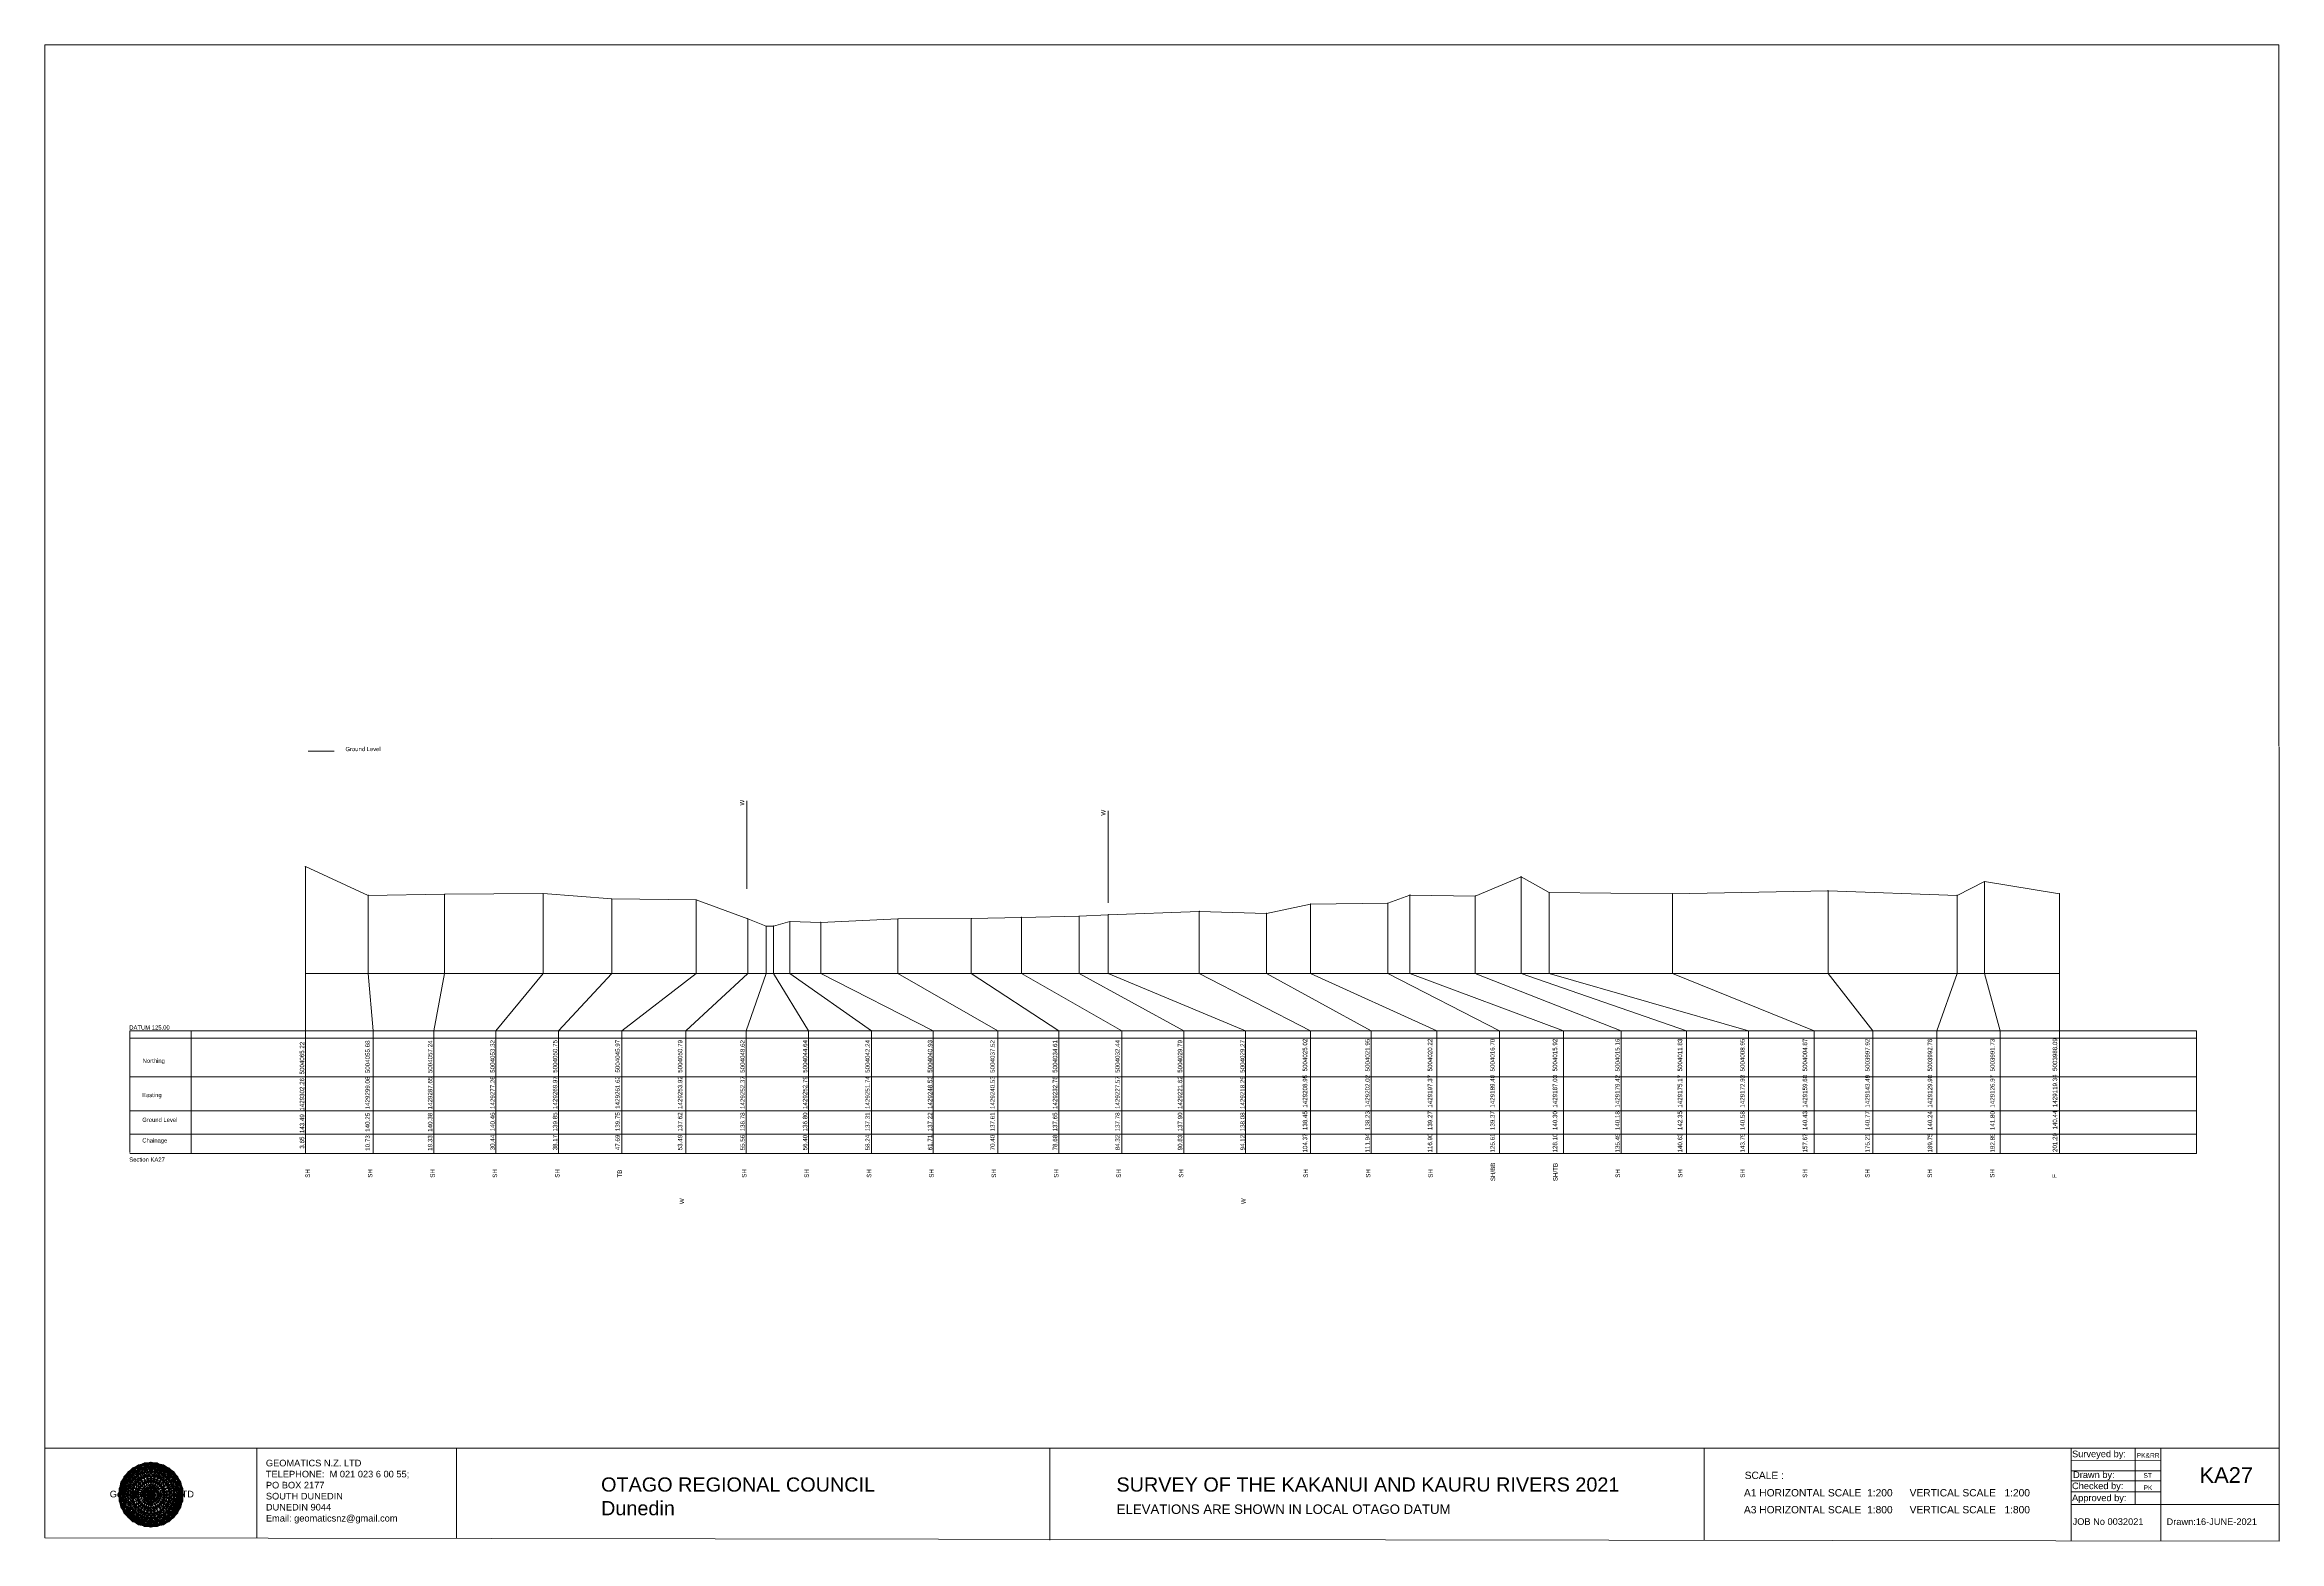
# Model space of a CAD drawing. Header units: millimetres. Extents: x -4102225 to 9709333, y -443196 to 2258209.
# Drawn here: x -25721 to 226056, y 67499 to 236074 of the extents above; entities that cross this region are included whole.
import ezdxf

# ---------------------------------------------------------------- set-up
doc = ezdxf.new("R2010")
doc.units = ezdxf.units.MM
doc.header["$PDMODE"] = 35
doc.header["$PDSIZE"] = 20
doc.layers.get('0').update_dxf_attribs({"lineweight": 0})
doc.layers.add('geo', color=7, linetype='Continuous', lineweight=0)
doc.styles.get("Standard").update_dxf_attribs({"font": 'arial.ttf'})

# ---------------------------------------------------------------- blocks, each defined once
blk = doc.blocks.new('Geomatics_Circle_SPT')
at = {"layer": 'geo', "color": 2, "linetype": 'Continuous', "lineweight": 0}
for p, q in [((0, 25.2), (-25.2, 0)), ((-24.7, 4.9), (-4.9, 24.7)), ((-24.7, -4.9), (4.9, 24.7)), ((-9.7, 23.3), (-23.3, 9.6)), ((9.7, 23.3), (-23.3, -9.7)), ((-21, 14), (-14, 21)), ((-21, -14), (14, 21)), ((0, 0), (-17.8, 17.8)), ((-14, 21), (21, -14)), ((23.3, -9.7), (-9.7, 23.3)), ((-4.9, 24.7), (24.7, -4.9)), ((25.2, 0), (0, 25.2)), ((0, 0), (17.8, 17.8)), ((4.9, 24.7), (24.7, 4.9)), ((23.3, 9.7), (9.7, 23.3)), ((14, 21), (21, 14)), ((17.8, 18.1), (17.8, 18.1)), ((4.9, -24.7), (-24.7, 4.9)), ((-24.7, 0), (0, -24.7)), ((-23.3, 9.7), (9.7, -23.3)), ((14, -21), (-21, 14)), ((0, 0), (-17.8, -17.8)), ((21, 14), (-14, -21)), ((-9.7, -23.3), (23.3, 9.7)), ((24.7, 4.9), (-4.9, -24.7)), ((0, 0), (17.8, -17.8)), ((0, -24.8), (25.2, 0)), ((-4.9, -24.7), (-24.7, -4.9)), ((-23.3, -9.7), (-9.7, -23.3)), ((-14, -21), (-21, -14)), ((24.7, -4.9), (4.9, -24.7)), ((9.7, -23.3), (23.3, -9.7)), ((21, -14), (14, -21)), ((-17.8, -17.8), (-17.8, -17.8)), ((4.9, -24.7), (4.9, -24.7)), ((18.1, -17.8), (18.1, -17.8))]:
    blk.add_line(p, q, dxfattribs=at)
at = {"layer": 'geo', "color": 1, "linetype": 'Continuous', "lineweight": 0}
for p, q in [((-25.2, 0), (9.7, 23.3)), ((-25.2, 0), (-9.6, 23.3)), ((-4.9, 24.8), (-24.7, -4.9)), ((4.9, 24.7), (-24.7, 4.9)), ((14, 21), (-24.7, -4.9)), ((-14, 21), (-24.7, 4.9)), ((-23.3, 9.7), (0, 25.2)), ((-23.3, -9.6), (0, 25.2)), ((-23.3, -9.6), (17.8, 17.8)), ((-23.3, 9.7), (-17.8, 17.9)), ((-23.3, -9.6), (-17.8, 17.9)), ((-23.3, 9.7), (17.8, 17.8)), ((4.9, 24.8), (-21, -14)), ((-4.9, 24.7), (-21, 14)), ((14, 21), (-21, 14)), ((-14, 21), (-21, -14)), ((-17.9, 17.6), (-17.9, 17.6)), ((-17.8, 17.8), (9.7, 23.3)), ((-17.8, 17.8), (-9.6, 23.3)), ((-17.8, -17.8), (9.7, 23.3)), ((-17.8, -17.8), (-9.7, 23.3)), ((-9.7, -23.3), (-17.8, 17.8)), ((-17.8, 17.8), (9.7, -23.3)), ((-17.8, 17.8), (23.3, -9.6)), ((-17.8, 17.8), (23.3, 9.7)), ((4.9, 24.7), (-14, 21)), ((-4.9, 24.7), (-14, -20.9)), ((0, 0), (-14, 21)), ((-14, 21), (-4.9, -24.7)), ((-14, 21), (-14, 21)), ((24.7, -4.9), (-14, 21)), ((21, 14), (-14, 21)), ((-9.8, 23.1), (-9.8, 23.1)), ((-9.7, 23.3), (0, 25.2)), ((-9.7, 23.3), (0, -25.2)), ((-9.7, -23.3), (0, 25.2)), ((-9.6, 23.3), (17.8, -17.8)), ((-9.6, 23.3), (25.2, 0)), ((-9.6, 23.3), (17.8, 17.8)), ((-9.6, -23.3), (17.8, 17.9)), ((0, 0), (-4.9, 24.7)), ((-4.9, 24.7), (-4.9, 24.7)), ((21, -14), (-4.9, 24.7)), ((24.8, 4.9), (-4.9, 24.7)), ((14, 21), (-4.9, 24.7)), ((-0.2, 25.1), (-0.2, 25.1)), ((0, 25.2), (9.7, -23.3)), ((0, 25.2), (23.3, -9.7)), ((0, 25.2), (23.3, 9.7)), ((0, 25.2), (9.7, 23.3)), ((0, 0), (4.9, 24.7)), ((0, -25.2), (9.7, 23.3)), ((0, 0), (14, 21)), ((21, 14), (4.9, 24.8)), ((14, -21), (4.9, 24.7)), ((24.7, -4.9), (4.9, 24.7)), ((4.9, 24.7), (4.9, 24.7)), ((4.9, -24.7), (14, 21)), ((9.4, 23.3), (9.4, 23.3)), ((9.7, 23.3), (17.8, -17.8)), ((9.7, 23.3), (25.2, 0)), ((9.7, 23.3), (17.8, 17.9)), ((17.8, 17.8), (9.7, -23.3)), ((21, -14), (14, 21)), ((24.7, 4.9), (14, 21)), ((14, 21), (14, 21)), ((17.6, 17.9), (17.6, 17.9)), ((17.8, 17.8), (23.3, -9.7)), ((17.8, 17.8), (23.3, 9.7)), ((-25.2, 0), (23.3, 9.7)), ((-25.2, 0), (-23.3, 9.7)), ((-23.3, -9.7), (-25.2, 0)), ((-9.6, -23.3), (-25.2, 0)), ((9.7, -23.3), (-25.2, 0)), ((21, 14), (-24.7, 4.9)), ((-21, 14), (-24.7, -4.9)), ((0, 0), (-24.7, 4.9)), ((-24.7, 4.9), (-21, -14)), ((-24.7, 4.9), (-4.9, -24.7)), ((-24.7, 4.9), (14, -21)), ((-24.7, 4.9), (-24.7, 4.9)), ((0, 0), (-24.7, -4.9)), ((-17.8, -17.8), (-23.3, 9.7)), ((0, -25.2), (-23.3, 9.7)), ((-23.3, 9.7), (17.8, -17.8)), ((-23.3, 9.7), (25.2, 0)), ((-23.3, 9.4), (-23.3, 9.4)), ((-23.3, -9.7), (25.2, 0)), ((0, 0), (-21, 14)), ((-21, 14), (-14, -21)), ((-21, 14), (4.9, -24.7)), ((-21, 14), (-21, 14)), ((24.7, 4.9), (-21, 14)), ((0, 0), (-21, -14)), ((-17.8, -17.8), (23.3, 9.7)), ((-14, -21), (24.7, 4.9)), ((0, 0), (-14, -21)), ((25.2, 0), (-9.6, -23.3)), ((-4.9, -24.7), (21, 14)), ((0, 0), (-4.9, -24.7)), ((0, 0), (21, 14)), ((23.3, 9.7), (0, -25.2)), ((0, 0), (24.8, 4.9)), ((0, 0), (4.9, -24.7)), ((0, 0), (14, -21)), ((0, 0), (21, -14)), ((0, 0), (24.8, -4.9)), ((4.9, -24.7), (24.7, 4.9)), ((25.2, 0), (9.7, -23.3)), ((14, -21), (21, 14)), ((23.3, 9.7), (17.8, -17.8)), ((24.7, -4.9), (21, 14)), ((21, 14), (21, 14)), ((21, -14), (24.7, 4.9)), ((23.1, 9.8), (23.1, 9.8)), ((23.3, 9.7), (25.2, 0)), ((25.2, 0), (23.3, -9.6)), ((24.7, 4.9), (24.7, 4.9)), ((25.1, 0.2), (25.1, 0.2)), ((-25.2, 0), (23.3, -9.7)), ((-25.1, -0.2), (-25.1, -0.2)), ((-24.7, -4.9), (-24.7, -4.9)), ((-24.7, -4.9), (-14, -21)), ((-24.7, -4.9), (4.9, -24.7)), ((-24.7, -4.9), (21, -14)), ((-17.8, -17.8), (-23.3, -9.7)), ((0, -25.2), (-23.3, -9.6)), ((17.8, -17.8), (-23.3, -9.6)), ((-23.1, -9.8), (-23.1, -9.8)), ((-21, -14), (24.7, -4.9)), ((-21, -14), (-21, -14)), ((-21, -14), (-4.9, -24.7)), ((-21, -14), (14, -21)), ((23.3, -9.7), (-17.8, -17.8)), ((-14, -21), (21, -14)), ((-4.9, -24.7), (24.7, -4.9)), ((23.3, -9.6), (0, -25.2)), ((4.9, -24.7), (21, -14)), ((14, -21), (24.7, -4.9)), ((23.3, -9.6), (17.8, -17.8)), ((21, -14), (21, -14)), ((23.3, -9.4), (23.3, -9.4)), ((24.7, -4.9), (24.7, -4.9)), ((-9.6, -23.3), (-17.8, -17.8)), ((9.7, -23.3), (-17.8, -17.8)), ((-17.6, -17.9), (-17.6, -17.9)), ((-14, -21), (-14, -21)), ((-14, -21), (4.9, -24.7)), ((17.8, -17.8), (-9.7, -23.3)), ((0, -25.2), (-9.7, -23.3)), ((-9.4, -23.3), (-9.4, -23.3)), ((-4.9, -24.7), (14, -21)), ((-4.9, -24.7), (-4.9, -24.7)), ((9.7, -23.3), (0, -25.2)), ((0.2, -25.1), (0.2, -25.1)), ((4.9, -24.7), (4.9, -24.7)), ((17.8, -17.8), (9.7, -23.3)), ((9.8, -23.1), (9.8, -23.1)), ((14, -21), (14, -21)), ((17.9, -17.6), (17.9, -17.6))]:
    blk.add_line(p, q, dxfattribs=at)
at = {"layer": 'geo', "color": 114, "linetype": 'Continuous', "lineweight": 0}
for p, q in [((17.9, 17.8), (-25.2, 0)), ((-24.7, 4.9), (14, 21)), ((9.7, 23.3), (-23.3, 9.7)), ((-20.9, 14), (4.9, 24.7)), ((0, 25.2), (-17.8, 17.8)), ((-17.8, 17.8), (0, -25.2)), ((-14, 21), (-4.9, 24.7)), ((4.9, -24.7), (-14, 21)), ((0, 0), (-9.7, 23.3)), ((-4.9, 24.7), (14, -21)), ((17.8, -17.8), (0, 25.2)), ((0, 0), (9.7, 23.3)), ((4.9, 24.7), (21, -14)), ((23.3, -9.7), (9.7, 23.3)), ((14, 21), (24.7, -4.9)), ((25.2, 0), (17.8, 17.8)), ((-24.7, -4.9), (21, 14)), ((-14, -21), (-24.7, 4.9)), ((0, 0), (-23.3, 9.7)), ((-23.3, 9.7), (-9.7, -23.3)), ((0, 0), (-23.3, -9.7)), ((-4.9, -24.7), (-21, 14)), ((24.8, 4.9), (-20.9, -14)), ((0, 0), (-9.7, -23.3)), ((0, 0), (23.3, 9.7)), ((0, 0), (9.7, -23.3)), ((0, 0), (23.3, -9.7)), ((21, 14), (24.7, 4.9)), ((-25.2, 0), (-17.8, -17.8)), ((-21, -14), (-24.7, -4.9)), ((-17.8, -17.8), (25.2, 0)), ((24.8, -4.9), (-14, -21)), ((-9.6, -23.3), (23.3, -9.7)), ((21, -14), (-4.9, -24.8)), ((0, -25.2), (17.9, -17.8)), ((14, -21), (4.9, -24.8))]:
    blk.add_line(p, q, dxfattribs=at)
at = {"layer": 'geo', "color": 250, "linetype": 'Continuous', "lineweight": 0}
for p, q in [((-17.8, 17.8), (17.8, 17.8)), ((-17.8, -17.8), (-17.8, 17.8)), ((-14, 21), (-14, 21)), ((14, 21), (-14, 21)), ((-14, 20.9), (-14, -21)), ((-9.7, 23.3), (9.7, 23.3)), ((-9.7, -23.3), (-9.7, 23.3)), ((-4.9, 24.7), (4.9, 24.7)), ((-4.9, 24.7), (-4.9, -24.7)), ((0, 0), (0, 25.2)), ((4.9, 24.7), (4.9, -24.7)), ((9.7, -23.3), (9.7, 23.3)), ((14, 21), (14, -21)), ((17.8, -17.8), (17.8, 17.8)), ((0, 0), (-25.2, 0)), ((24.7, 4.9), (-24.7, 4.9)), ((-24.7, 4.9), (-24.7, -4.9)), ((-23.3, 9.7), (23.3, 9.7)), ((-23.3, 9.7), (-23.3, 9.7)), ((-23.3, -9.7), (-23.3, 9.7)), ((21, 14), (-21, 14)), ((-21, 14), (-21, -14)), ((0, 0), (0, -25.2)), ((0, 0), (25.2, 0)), ((21, 14), (21, 14)), ((21, -14), (21, 14)), ((23.3, 9.7), (23.3, -9.7)), ((24.7, 4.9), (24.7, 4.9)), ((24.7, -4.9), (24.7, 4.9)), ((-24.7, -4.9), (24.7, -4.9)), ((23.3, -9.7), (-23.3, -9.7)), ((-21, -14), (21, -14)), ((17.8, -17.8), (-17.8, -17.8)), ((-14, -21), (14, -21)), ((9.7, -23.3), (-9.7, -23.3)), ((-4.9, -24.7), (4.9, -24.7))]:
    blk.add_line(p, q, dxfattribs=at)
blk = doc.blocks.new('GeomaticsNZ TITLE BLOCK')
at = {"color": 7, "linetype": 'Continuous', "lineweight": 0}
for p, q in [((0, 94.9), (0, 1579.2)), ((0, 1579.2), (2363.4, 1579.2)), ((2363.4, 1579.2), (2364, 94.9)), ((2364, 94.9), (0, 94.9)), ((0, 94.9), (0, 0)), ((15.9, 94.9), (2364, 94.9)), ((224.3, 95.2), (224.3, -0.3)), ((2364, 94.9), (382.6, 94.9)), ((435.8, 95.2), (435.8, -0.7)), ((1063.4, 94.9), (1063.4, -2.4)), ((1755.4, 94.9), (1755.4, -2.6)), ((2143.9, 94.9), (2143.7, -3)), ((2211.5, 94.9), (2211.5, 36.1)), ((2238.6, 94.8), (2238.6, -3.2)), ((2364, -3.5), (2364, 94.9)), ((2143.9, 81.9), (2238.6, 81.7)), ((2143.9, 71), (2238.6, 71)), ((2143.6, 60.4), (2238.6, 60.4)), ((2143.8, 48.6), (2238.6, 48.6)), ((2143.8, 35.4), (2364, 35.3)), ((0, 0), (2364, -3.5))]:
    blk.add_line(p, q, dxfattribs=at)
at = {"color": 7, "linetype": 'Continuous', "lineweight": 0, "xscale": 1.36, "yscale": 1.36, "zscale": 1.36}
blk.add_blockref('Geomatics_Circle_SPT', (112.4, 45.7), dxfattribs=at)
at = {"color": 7, "linetype": 'Continuous', "lineweight": 0}
for s, p in [('PK&RR', (2213.2, 84.8)), ('ST', (2220.3, 63.6)), ('PK', (2220.4, 50.6))]:
    blk.add_text(s, height=5, dxfattribs=at).set_placement(p)
at = {"color": 7, "linetype": 'Continuous', "lineweight": 0, "attachment_point": 1}
for s, width, heights, insert, char_height in [('{\\C256;GEOMATICS N.Z. LTD                   \\PTELEPHONE:  M 021 023 6 00 55;\\PPO BOX 2177\\PSOUTH DUNEDIN\\PDUNEDIN 9044\\PEmail: geomaticsnz@gmail.com}', 3535.727, [94.7], (234, 82.7), 7), ('{\\C256;Surveyed by:}', 3535.727, [0], (2144.7, 92.4), 7), ('{\\C256;Geomatics N.Z. LTD                   }', 125.079, [15.8], (68.8, 49.9), 7), ('{\\C256;OTAGO REGIONAL COUNCIL\\PDunedin}', 3535.727, [0], (588.6, 64), 15), ('{\\C256;SURVEY OF THE KAKANUI AND KAURU RIVERS 2021}', 3535.727, [0], (1133.8, 64), 15), ('{\\C256;Checked by:}', 3535.727, [0], (2144.7, 58.6), 7), ('{\\C256;Drawn by:}', 3535.727, [0], (2145.8, 70.4), 7), ('{\\C256;ELEVATIONS ARE SHOWN IN LOCAL OTAGO DATUM}', 3535.727, [0], (1134.1, 35.4), 10), ('{\\C256;Approved by:}', 3535.727, [0], (2144.7, 45.9), 7), ('{\\C256;JOB No 0032021}', 3535.727, [0], (2145.3, 20.8), 7), ('{\\C256;Drawn:16-JUNE-2021}', 3535.727, [0], (2244.7, 20.7), 7)]:
    blk.add_mtext_dynamic_manual_height_columns(s, width=width, gutter_width=159, heights=heights, dxfattribs=dict(at, insert=insert, char_height=char_height))

msp = doc.modelspace()

# ---------------------------------------------------------------- linework, layer by layer
at = {"color": 1, "lineweight": 0}
msp.add_line((3977.386, 156500.44), (6884.116, 156500.44), dxfattribs=at)
at = {"color": 7, "lineweight": 0}
for p, q in [((53389.97, 140998.062), (53389.97, 150910.892)), ((94099.398, 139420.216), (94099.398, 149778.853)), ((-16122.907, 125000), (-16122.907, 124453.037)), ((-9220.565, 125000), (-9220.565, 111175.74)), ((216738.35, 125000), (216738.35, 111175.74))]:
    msp.add_line(p, q, dxfattribs=at)
for p, q in [((3654.053, 143489), (3654.053, 111175.74)), ((140629.31, 142345), (140629.31, 131450.867)), ((192848.437, 141803), (192848.437, 131450.867)), ((10728.112, 140249), (10728.112, 131450.867)), ((19332.822, 140379), (19332.822, 131450.867)), ((30437.705, 140458), (30437.705, 131450.867)), ((38165.904, 139848), (38165.904, 131450.867)), ((47685.185, 139748), (47685.185, 131450.867)), ((116902.14, 139266), (116902.14, 131450.867)), ((125610.881, 139365), (125610.881, 131450.867)), ((128100.143, 140295), (128100.143, 131450.867)), ((135454.736, 140175), (135454.736, 131450.867)), ((143790.815, 140575), (143790.815, 131450.867)), ((157672.141, 140434), (157672.141, 131450.867)), ((175213.426, 140774), (175213.426, 131450.867)), ((189746.086, 140244), (189746.086, 131450.867)), ((201287.381, 140443), (201287.381, 111175.74)), ((201287.381, 140443), (201287.381, 128267.809)), ((53489.569, 137617), (53489.569, 131450.867)), ((55556.688, 136777), (55556.688, 131450.867)), ((56398.651, 136797), (56398.651, 131450.867)), ((58242.299, 137307), (58242.299, 131450.867)), ((61709.299, 137217), (61709.299, 131450.867)), ((70404.457, 137607), (70404.457, 131450.867)), ((78679.948, 137647), (78679.948, 131450.867)), ((84323.491, 137777), (84323.491, 131450.867)), ((90833.371, 137896), (90833.371, 131450.867)), ((94116.466, 138076), (94116.466, 131450.867)), ((104367.223, 138446), (104367.223, 131450.867)), ((111942.843, 138226), (111942.843, 131450.867)), ((3654.053, 131450.867), (201287.381, 131450.867)), ((10728.112, 131450.867), (11274.044, 125000)), ((19332.822, 131450.867), (18133.838, 125000)), ((30437.705, 131450.867), (25109.066, 125000)), ((38165.904, 131450.867), (32179.06, 125000)), ((47685.185, 131450.867), (39323.765, 125000)), ((53489.569, 131450.867), (46521.403, 125000)), ((55556.688, 131450.867), (53301.354, 125000)), ((56398.651, 131450.867), (60323.299, 125000)), ((58242.299, 131450.867), (67446.595, 125000)), ((61709.299, 131450.867), (74376.513, 125000)), ((70404.457, 131450.867), (81660.949, 125000)), ((78679.948, 131450.867), (88536.479, 125000)), ((84323.491, 131450.867), (95656.889, 125000)), ((90833.371, 131450.867), (102608.586, 125000)), ((94116.466, 131450.867), (109576.292, 125000)), ((104367.223, 131450.867), (116894.618, 125000)), ((111942.843, 131450.867), (123719.312, 125000)), ((116902.14, 131450.867), (131149.399, 125000)), ((125610.881, 131450.867), (138185.477, 125000)), ((128100.143, 131450.867), (145412.541, 125000)), ((135454.736, 131450.867), (151920.135, 125000)), ((140629.31, 131450.867), (159245.294, 125000)), ((143790.815, 131450.867), (166236.9, 125000)), ((157672.141, 131450.867), (173652.286, 125000)), ((175213.426, 131450.867), (180275.709, 125000)), ((189746.086, 131450.867), (187475.123, 125000)), ((192848.437, 131450.867), (194602.513, 125000)), ((-16122.907, 125000), (216738.35, 125000)), ((-16122.907, 124153.568), (216738.35, 124153.568)), ((11274.044, 111175.74), (11274.044, 125000)), ((18133.838, 111175.74), (18133.838, 125000)), ((25109.066, 111175.74), (25109.066, 125000)), ((32179.06, 111175.74), (32179.06, 125000)), ((39323.765, 111175.74), (39323.765, 125000)), ((46521.403, 111175.74), (46521.403, 125000)), ((53301.354, 111175.74), (53301.354, 125000)), ((60323.299, 111175.74), (60323.299, 125000)), ((67446.595, 111175.74), (67446.595, 125000)), ((74376.513, 111175.74), (74376.513, 125000)), ((81660.949, 111175.74), (81660.949, 125000)), ((88536.479, 111175.74), (88536.479, 125000)), ((95656.889, 111175.74), (95656.889, 125000)), ((102608.586, 111175.74), (102608.586, 125000)), ((109576.292, 111175.74), (109576.292, 125000)), ((116894.618, 111175.74), (116894.618, 125000)), ((123719.312, 111175.74), (123719.312, 125000)), ((131149.399, 111175.74), (131149.399, 125000)), ((138185.477, 111175.74), (138185.477, 125000)), ((145412.541, 111175.74), (145412.541, 125000)), ((151920.135, 111175.74), (151920.135, 125000)), ((159245.294, 111175.74), (159245.294, 125000)), ((166236.9, 111175.74), (166236.9, 125000)), ((173652.286, 111175.74), (173652.286, 125000)), ((180275.709, 111175.74), (180275.709, 125000)), ((187475.123, 111175.74), (187475.123, 125000)), ((194602.513, 111175.74), (194602.513, 125000)), ((-16122.907, 119828.492), (216738.35, 119828.492)), ((-16122.907, 115970.333), (216738.35, 115970.333)), ((-16122.907, 113366.063), (216738.35, 113366.063))]:
    msp.add_line(p, q)
at = {"color": 7, "lineweight": 0, "transparency": 33554687}
msp.add_line((-16122.907, 124453.037), (-16122.907, 111302.518), dxfattribs=at)
at = {"lineweight": 0}
msp.add_line((-16122.907, 111175.74), (216738.35, 111175.74), dxfattribs=at)
at = {"color": 1}
msp.add_lwpolyline([(3654.053, 143489), (10728.112, 140249), (19332.822, 140379), (30437.705, 140458), (38165.904, 139848), (47685.185, 139748), (53489.569, 137617), (55556.688, 136777), (56398.651, 136797), (58242.299, 137307), (61709.299, 137217), (70404.457, 137607), (78679.948, 137647), (84323.491, 137777), (90833.371, 137896), (94116.466, 138076), (104367.223, 138446), (111942.843, 138226), (116902.14, 139266), (125610.881, 139365), (128100.143, 140295), (135454.736, 140175), (140629.31, 142345), (143790.815, 140575), (157672.141, 140434), (175213.426, 140774), (189746.086, 140244), (192848.437, 141803), (201287.381, 140443)], dxfattribs=at)
for p in [(3654.053, 143489), (140629.31, 142345), (192848.437, 141803), (10728.112, 140249), (19332.822, 140379), (30437.705, 140458), (38165.904, 139848), (47685.185, 139748), (116902.14, 139266), (125610.881, 139365), (128100.143, 140295), (135454.736, 140175), (143790.815, 140575), (157672.141, 140434), (175213.426, 140774), (189746.086, 140244), (201287.381, 140443), (55556.688, 136777), (56398.651, 136797), (58242.299, 137307), (61709.299, 137217), (70404.457, 137607), (78679.948, 137647), (84323.491, 137777), (90833.371, 137896), (94116.466, 138076), (104367.223, 138446), (111942.843, 138226)]:
    msp.add_point(p)
at = {"color": 32, "true_color": 0xcd6928}
msp.add_point((53489.569, 137617), dxfattribs=at)

# ---------------------------------------------------------------- block references
at = {"color": 7, "lineweight": 0, "xscale": 106.5053773992074, "yscale": 106.5053773992074, "zscale": 106.5053773992074}
msp.add_blockref('GeomaticsNZ TITLE BLOCK', (-25721.456, 67876.527), dxfattribs=at)

# ---------------------------------------------------------------- texts
at = {"color": 7, "lineweight": 0, "transparency": 33554687}
for s, height, p in [('Ground Level', 473.07414, (8169.717, 156500.44)), ('DATUM 125.00', 473.07414, (-16189.844, 125135.982)), ('Northing', 473.0741, (-14678.84, 121387.343)), ('Easting', 473.0741, (-14747.724, 117527.941)), ('Ground Level', 473.07414, (-14730.621, 114738.63)), ('Chainage', 473.0741, (-14728.362, 112414.494)), ('Section KA27', 473.07414, (-16189.855, 110257.825))]:
    msp.add_text(s, height=height, dxfattribs=at).set_placement(p)
for s, p in [('   3.65  143.49  1429302.26  5004065.22', (3521.138, 111146.409)), ('  10.73  140.25  1429299.06  5004055.68', (10910.439, 111099.683)), ('  19.33  140.38  1429287.65  5004057.24', (17951.807, 111099.683)), ('  30.44  140.46  1429277.26  5004053.32', (24993.175, 111146.409)), ('  38.17  139.85  1429269.97  5004050.75', (32034.544, 111146.409)), ('  47.69  139.75  1429261.62  5004045.97', (39075.912, 111166.872)), ('  53.49  137.62  1429253.92  5004050.79', (46117.28, 111146.75)), ('  55.56  136.78  1429252.37  5004048.62', (53158.648, 111146.75)), ('  56.40  136.80  1429252.79  5004044.64', (60200.017, 111146.75)), ('  58.24  137.31  1429251.74  5004042.24', (67241.385, 111146.75)), ('  61.71  137.22  1429248.53  5004040.93', (74282.753, 111149.478)), ('  70.40  137.61  1429240.53  5004037.52', (81324.121, 111142.657)), ('  78.68  137.65  1429232.78  5004034.61', (88365.49, 111142.657)), ('  84.32  137.78  1429227.57  5004032.44', (95406.858, 111147.432)), ('  90.83  137.90  1429221.62  5004029.79', (102448.226, 111146.75)), ('  94.12  138.08  1429218.29  5004029.27', (109489.594, 111146.75)), (' 104.37  138.45  1429208.95  5004025.02', (116530.963, 111099.683)), (' 111.94  138.23  1429202.02  5004021.95', (123572.331, 111099.683)), (' 116.90  139.27  1429197.37  5004020.22', (130613.699, 111099.683)), (' 125.61  139.37  1429189.40  5004016.70', (137655.067, 111099.683)), (' 128.10  140.30  1429187.03  5004015.92', (144696.436, 111099.683)), (' 135.45  140.18  1429179.42  5004015.16', (151737.804, 111099.683)), (' 140.63  142.35  1429175.17  5004011.83', (158779.172, 111099.683)), (' 143.79  140.58  1429172.93  5004008.95', (165820.54, 111099.683)), (' 157.67  140.43  1429159.60  5004004.87', (172861.909, 111099.683)), (' 175.21  140.77  1429143.49  5003997.92', (179903.277, 111099.683)), (' 189.75  140.24  1429129.90  5003992.76', (186944.645, 111099.683)), (' 192.85  141.80  1429126.97  5003991.73', (193986.013, 111099.683)), (' 201.29  140.44  1429119.34  5003988.09', (201027.381, 111155.276)), ('       SH', (4162.58, 107093.004)), ('       SH', (11193.824, 107093.004)), ('       SH', (18225.068, 107093.004)), ('       SH', (25256.312, 107093.004)), ('       SH', (32287.557, 107093.004)), ('       TB', (39310.274, 107108.011)), ('       SH', (53347.183, 107093.004)), ('       SH', (60378.427, 107093.004)), ('       SH', (67409.671, 107093.004)), ('       SH', (74440.916, 107093.004)), ('       SH', (81472.16, 107093.004)), ('       SH', (88503.404, 107093.004)), ('       SH', (95534.648, 107093.004)), ('       SH', (102565.892, 107093.004)), ('       SH', (116611.328, 107093.004)), ('       SH', (123642.572, 107093.004)), ('       SH', (130673.816, 107093.004)), ('     SH/BB', (137705.06, 107093.004)), ('     SH/TB', (144736.305, 107093.004)), ('       SH', (151767.549, 107093.004)), ('       SH', (158798.793, 107093.004)), ('       SH', (165830.037, 107093.004)), ('       SH', (172861.281, 107093.004)), ('       SH', (179892.526, 107093.004)), ('       SH', (186923.77, 107093.004)), ('       SH', (193955.014, 107093.004)), ('       F', (200977.732, 107067.083)), ('  W', (46324.465, 105091.195)), ('  W', (109588.61, 105091.195))]:
    msp.add_text(s, height=500, rotation=90).set_placement(p)
at = {"color": 7, "lineweight": 0}
for s, height, p in [('KA27', 1764.8028, (217066.372, 74083.808)), ('A1 HORIZONTAL SCALE  1:200      VERTICAL SCALE   1:200 ', 823.57462, (165738.233, 72553.623)), ('SCALE :  ', 823.5746, (165820.204, 74514.477)), ('A3 HORIZONTAL SCALE  1:800      VERTICAL SCALE   1:800', 823.57462, (165738.233, 70650.367))]:
    msp.add_text(s, height=height, dxfattribs=at).set_placement(p)
at = {"color": 7, "lineweight": 0, "char_height": 500, "attachment_point": 1, "rotation": 90}
for insert in [(52602.184, 150369.056), (93311.612, 149237.017)]:
    msp.add_mtext_dynamic_manual_height_columns('W', width=4277.92851, gutter_width=12.5, heights=[0], dxfattribs=dict(at, insert=insert))

doc.saveas('drawing.dxf')
